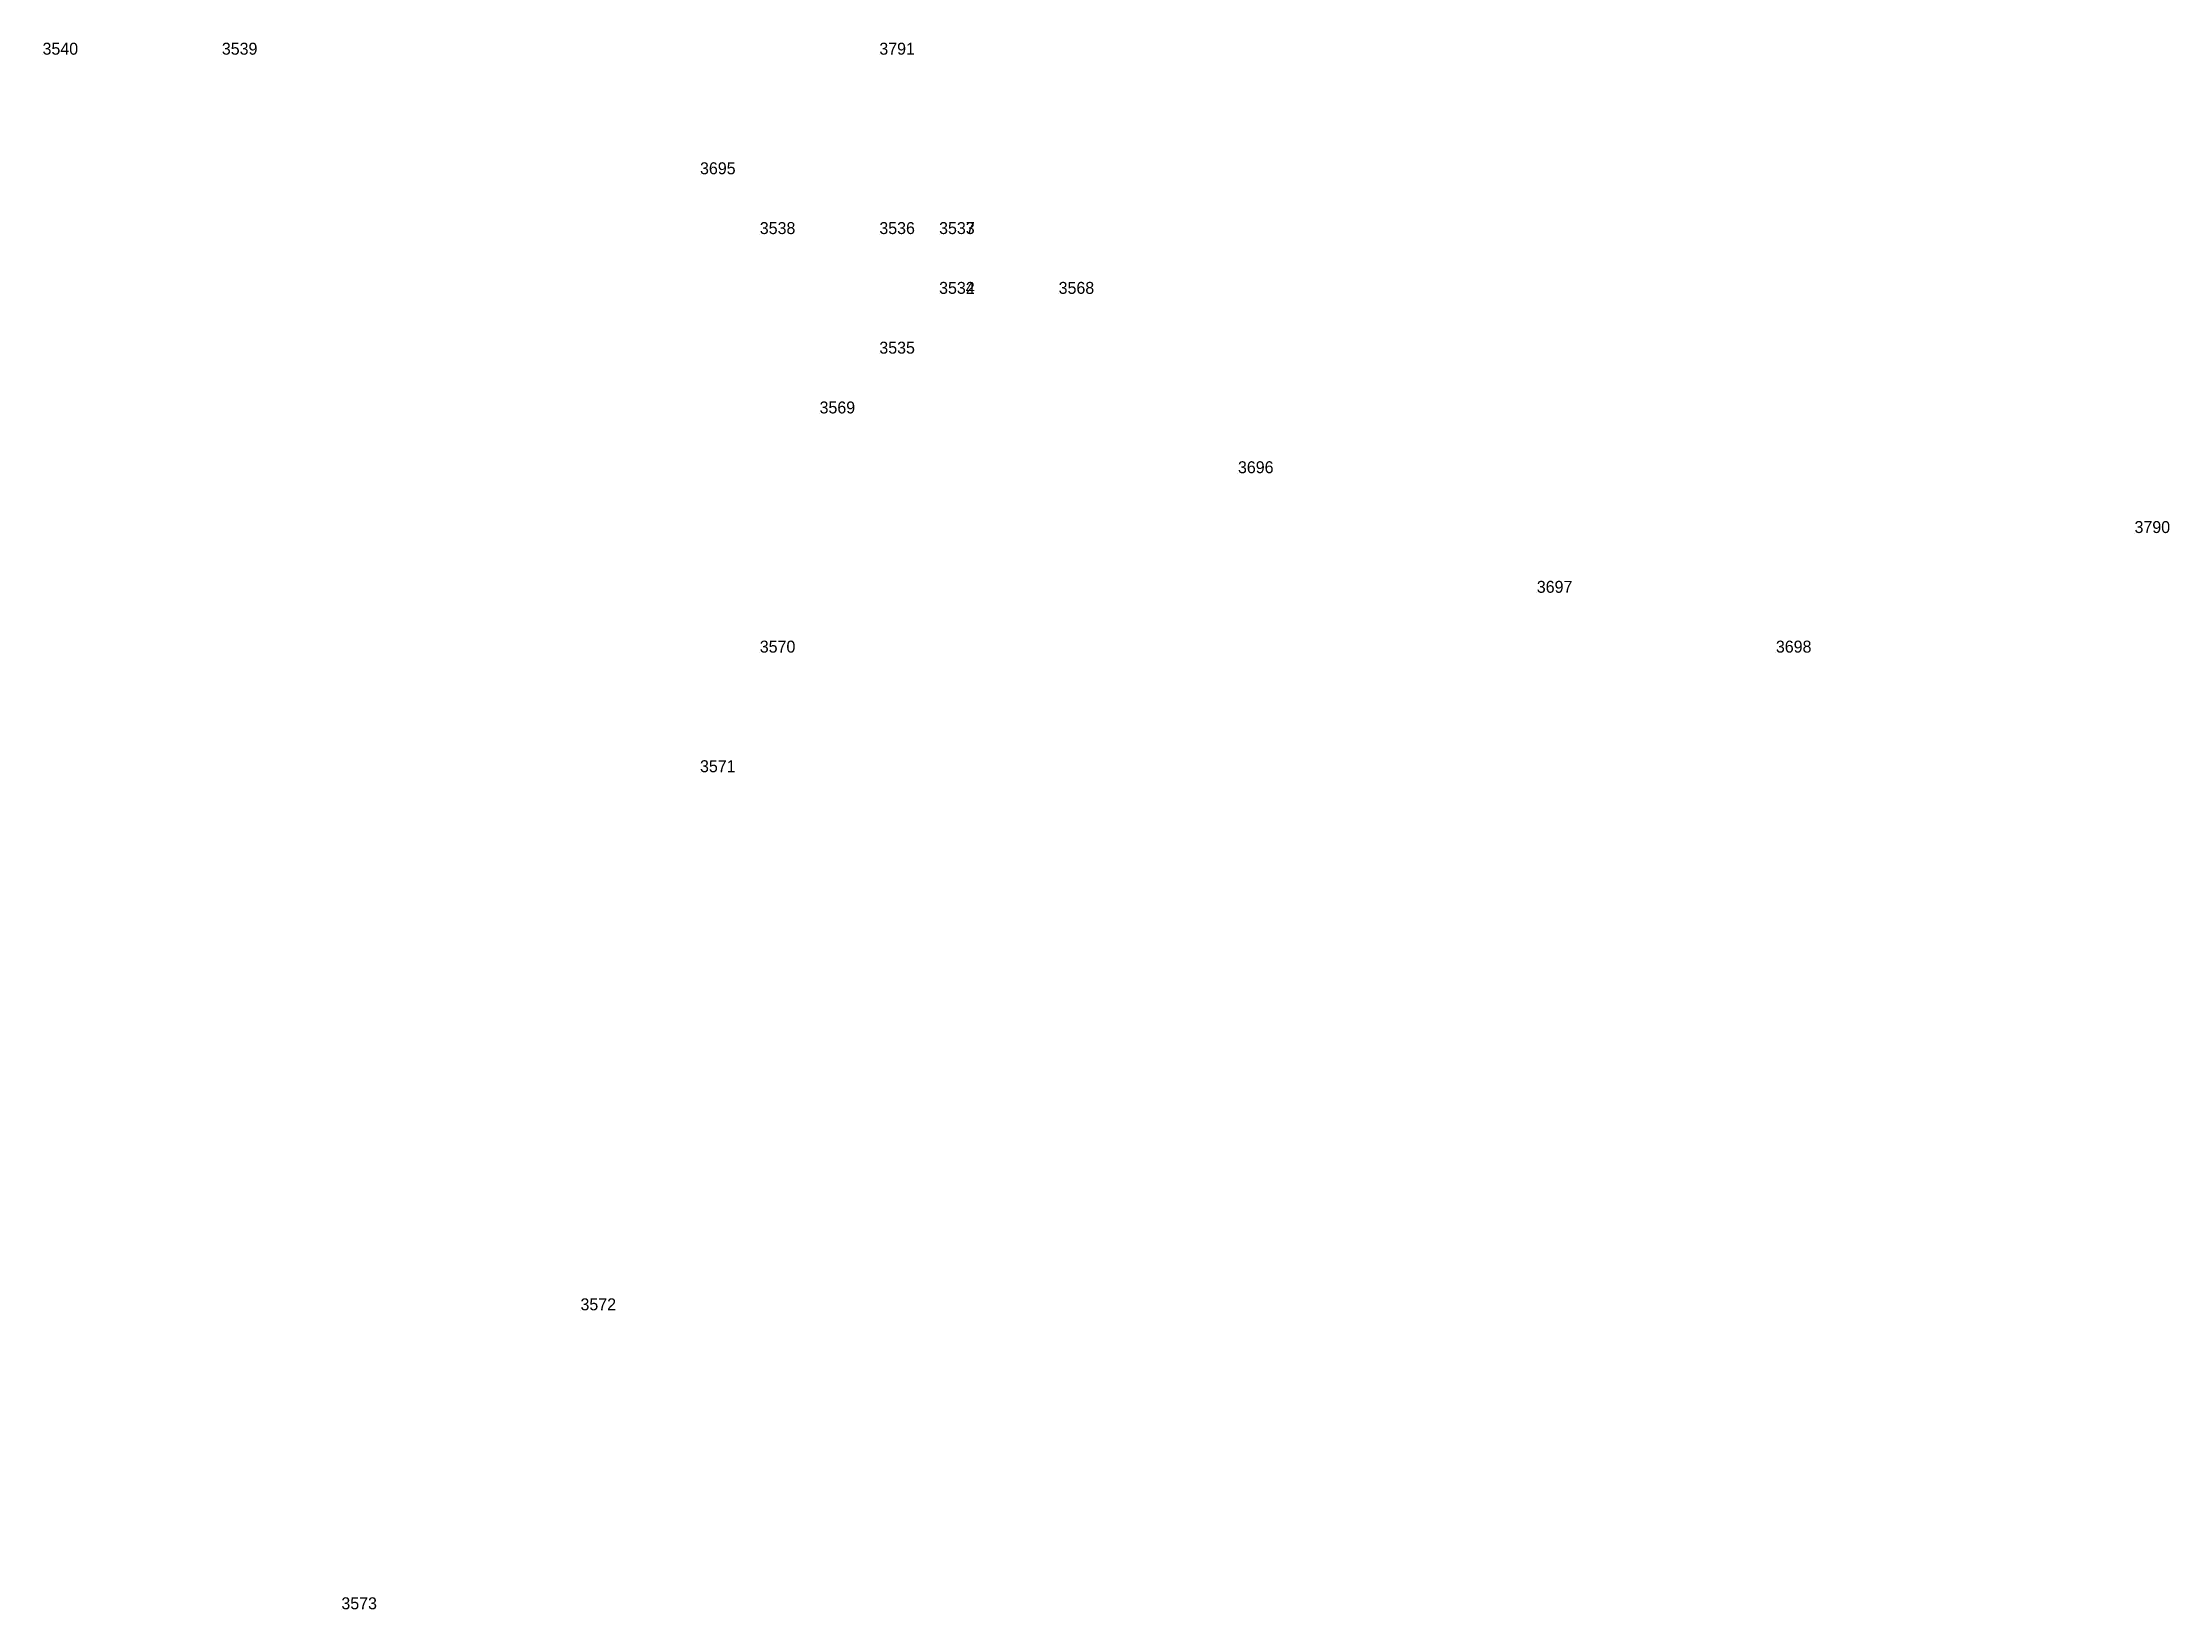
# Model space of a CAD drawing. Extents: x 535182 to 560328, y 1820963 to 1852759.
# Drawn here: x 536628 to 536663.58, y 1852700 to 1852726.2 of the extents above; entities that cross this region are included whole.
import ezdxf

# ---------------------------------------------------------------- set-up
doc = ezdxf.new("R2010")
doc.units = 0
doc.layers.add('Level 12', color=7, linetype='Continuous')
doc.layers.add('Level 7', color=7, linetype='Continuous')

msp = doc.modelspace()

# ---------------------------------------------------------------- texts
at = {"layer": 'Level 12'}
for s, p in [('3540', (536628, 1852726)), ('3539', (536631, 1852726)), ('3791', (536642, 1852726)), ('3695', (536639, 1852724)), ('3538', (536640, 1852723)), ('3536', (536642, 1852723)), ('3533', (536643, 1852723)), ('3537', (536643, 1852723)), ('3532', (536643, 1852722)), ('3534', (536643, 1852722)), ('3568', (536645, 1852722)), ('3535', (536642, 1852721)), ('3569', (536641, 1852720)), ('3696', (536648, 1852719)), ('3790', (536663, 1852718)), ('3697', (536653, 1852717)), ('3570', (536640, 1852716)), ('3698', (536657, 1852716)), ('3571', (536639, 1852714)), ('3572', (536637, 1852705)), ('3573', (536633, 1852700))]:
    msp.add_text(s, height=0.2, dxfattribs=at).set_placement(p)

# ---------------------------------------------------------------- linework, layer by layer
at = {"layer": 'Level 7'}
for p, q in [((536628, 1852726), (536628, 1852726)), ((536631, 1852726), (536631, 1852726)), ((536642, 1852726), (536642, 1852726)), ((536639, 1852724), (536639, 1852724)), ((536640, 1852723), (536640, 1852723)), ((536642, 1852723), (536642, 1852723)), ((536643, 1852723), (536643, 1852723)), ((536643, 1852723), (536643, 1852723)), ((536643, 1852722), (536643, 1852722)), ((536643, 1852722), (536643, 1852722)), ((536645, 1852722), (536645, 1852722)), ((536642, 1852721), (536642, 1852721)), ((536641, 1852720), (536641, 1852720)), ((536648, 1852719), (536648, 1852719)), ((536663, 1852718), (536663, 1852718)), ((536653, 1852717), (536653, 1852717)), ((536640, 1852716), (536640, 1852716)), ((536657, 1852716), (536657, 1852716)), ((536639, 1852714), (536639, 1852714)), ((536637, 1852705), (536637, 1852705)), ((536633, 1852700), (536633, 1852700))]:
    msp.add_line(p, q, dxfattribs=at)

msp.set_redraw_order([(e.dxf.handle, doc.entitydb.next_handle()) for e in msp.query("TEXT MTEXT ATTDEF DIMENSION ARC_DIMENSION")])  # texts and dimensions are drawn at this point

doc.saveas('drawing.dxf')
